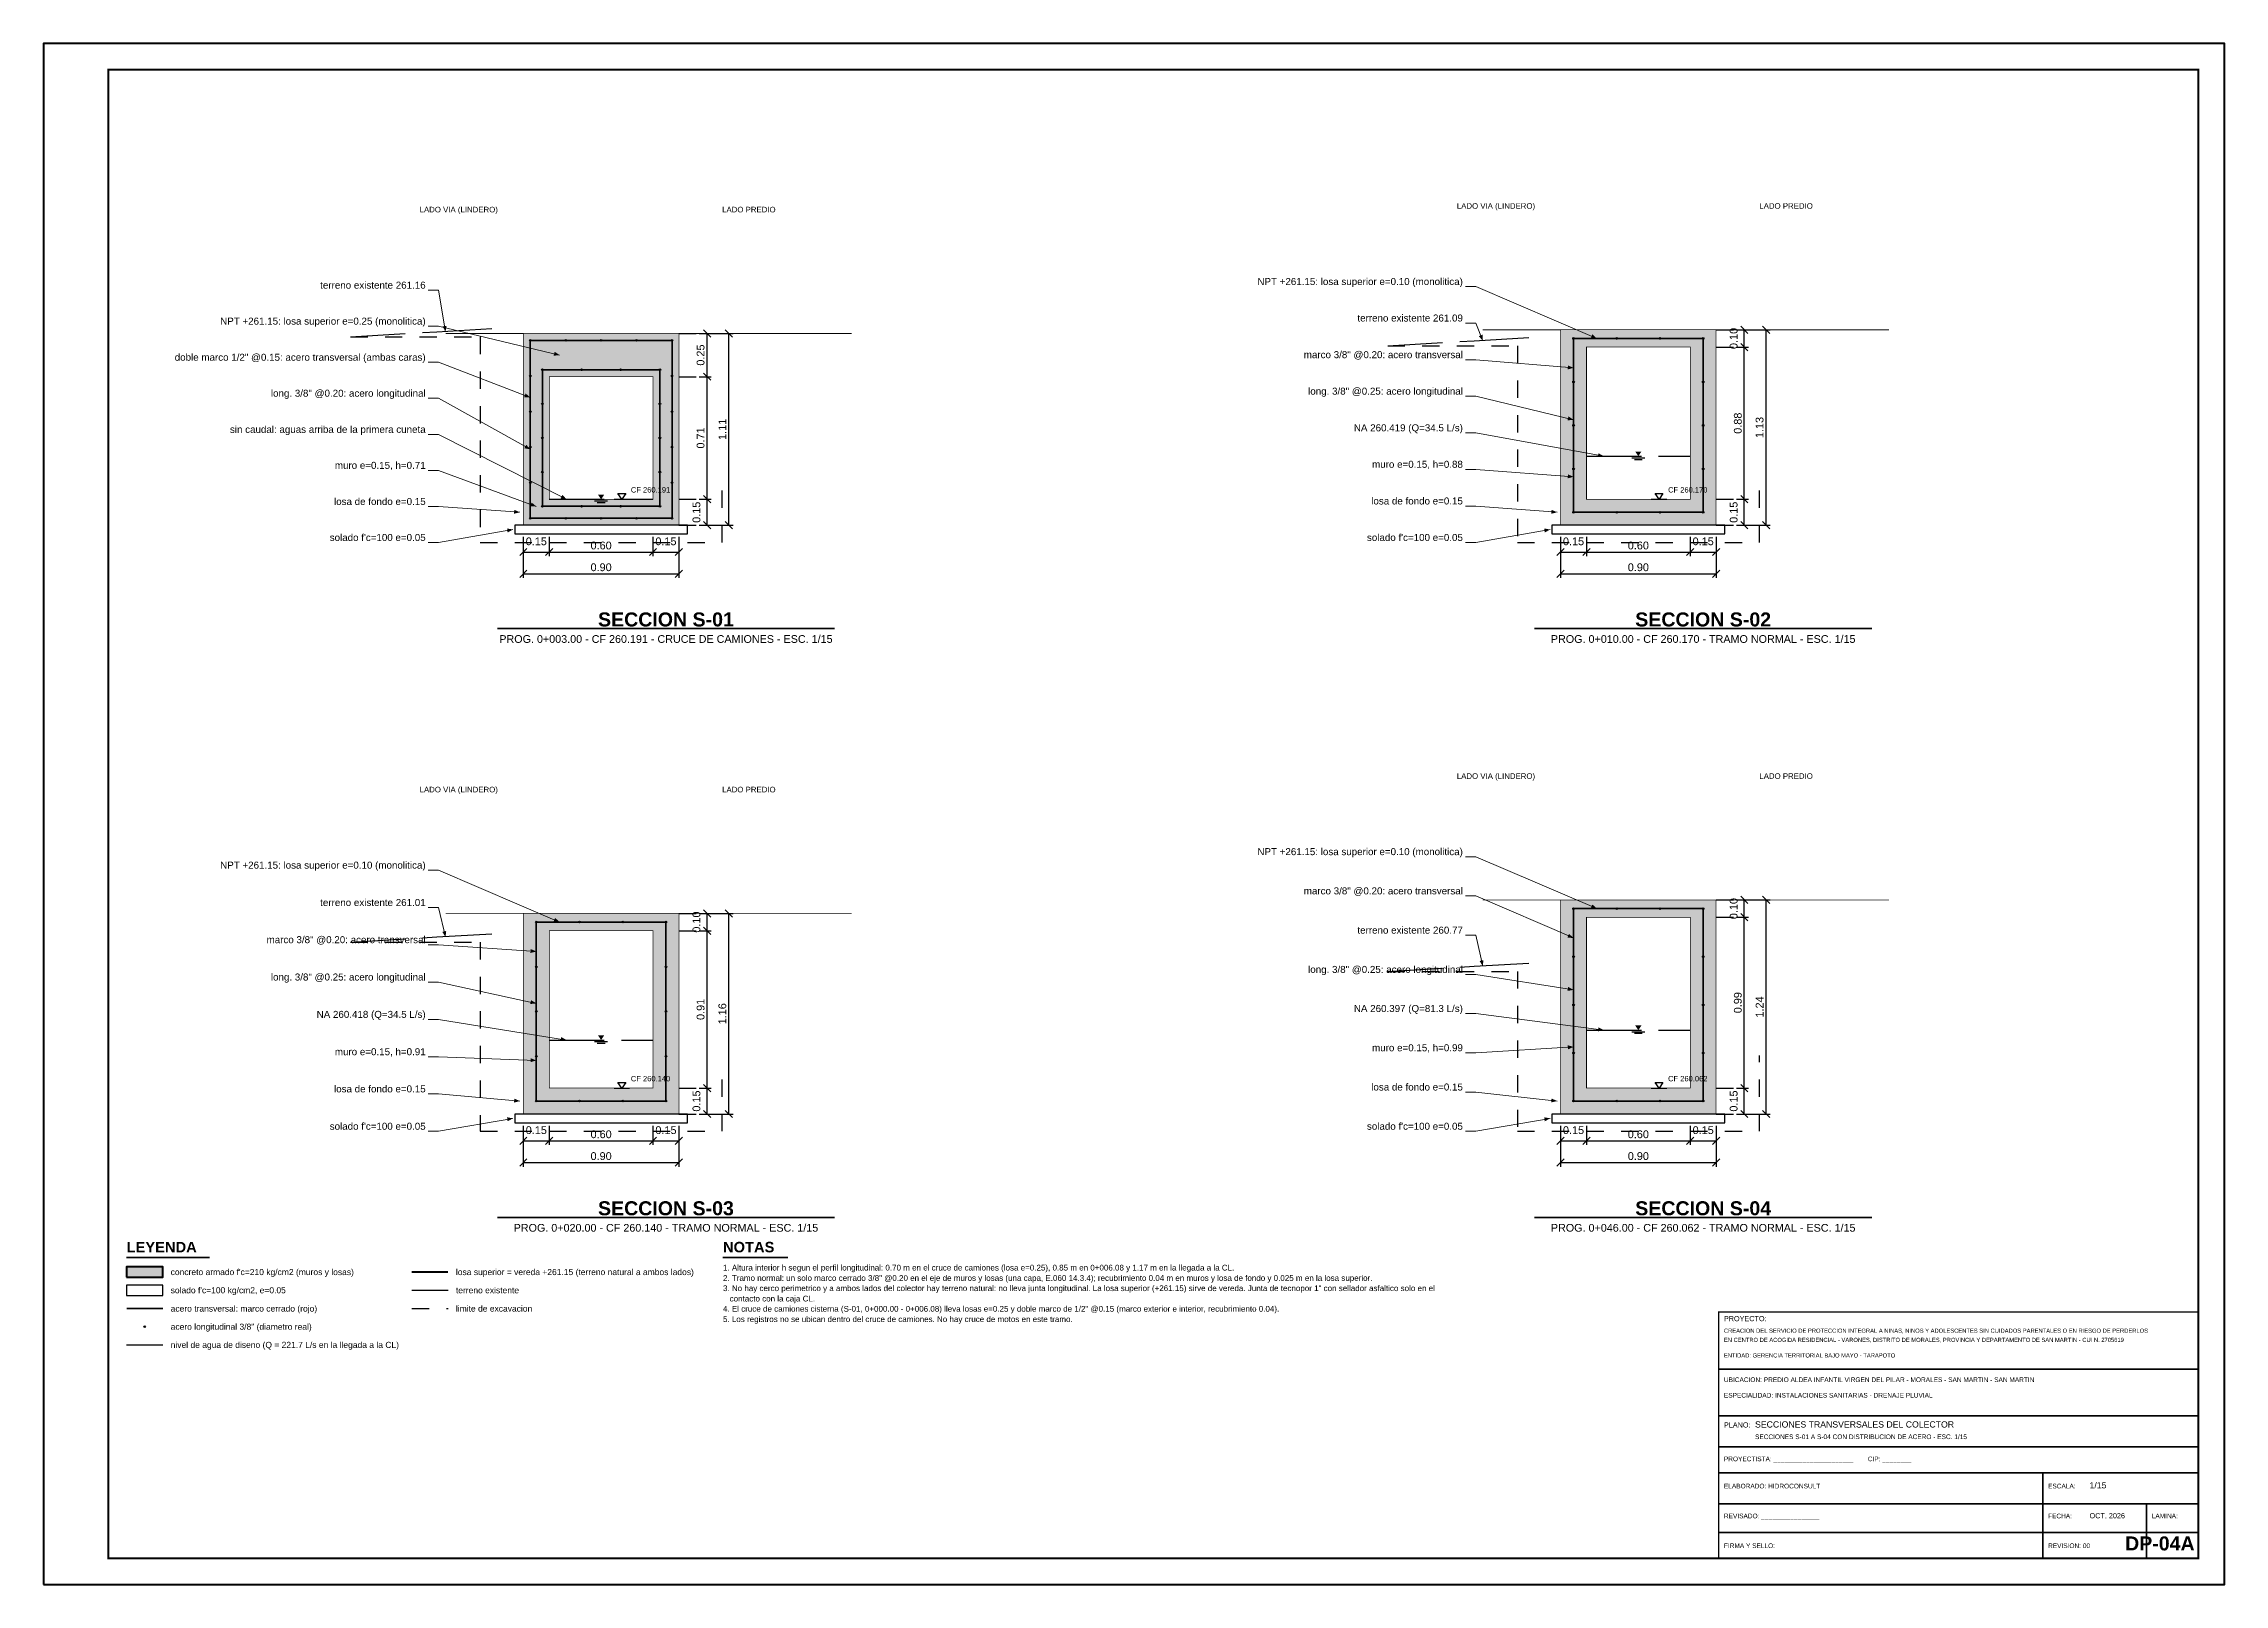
# Model space of a CAD drawing. Header units: metres. Extents: x 349122 to 349453, y 9281252 to 9281971.
# Drawn here: x 349142 to 349154.61, y 9281651.79 to 9281660.7 of the extents above; entities that cross this region are included whole.
import ezdxf
from ezdxf.enums import TextEntityAlignment as Align

# ---------------------------------------------------------------- set-up
doc = ezdxf.new("R2010")
doc.units = ezdxf.units.M
doc.header["$LTSCALE"] = 0.25
doc.linetypes.add('DASHED', pattern=[1.524, 1.27, -0.254])
doc.linetypes.add('HIDDEN', pattern=[0.375, 0.25, -0.125])
for name, color, linetype, lineweight in [('ACERO', 1, 'CONTINUOUS', 35), ('AGUA', 150, 'DASHED', 25), ('CONCRETO', 250, 'CONTINUOUS', 50), ('COTAS', 94, 'CONTINUOUS', 18), ('LLAMADAS', 30, 'CONTINUOUS', 18), ('MARCO', 7, 'CONTINUOUS', 50), ('ROTULO', 7, 'CONTINUOUS', 35), ('TERRENO', 7, 'CONTINUOUS', 30), ('TITULOS', 160, 'CONTINUOUS', 35)]:
    doc.layers.add(name, color=color, linetype=linetype, lineweight=lineweight)
for name, color, linetype in [('ACERO-PUNTOS', 5, 'CONTINUOUS'), ('AGUA-SIMBOLO', 150, 'CONTINUOUS'), ('EXCAVACION', 8, 'HIDDEN'), ('GUITARRA', 8, 'CONTINUOUS'), ('LEYENDA', 7, 'CONTINUOUS'), ('NIVELES', 7, 'CONTINUOUS'), ('ROTULO-TEXTO', 7, 'CONTINUOUS'), ('SOLADO', 8, 'CONTINUOUS'), ('TERRENO-EXISTENTE', 8, 'DASHED'), ('TEXTOS', 7, 'CONTINUOUS'), ('TEXTOS-NOTAS', 7, 'CONTINUOUS')]:
    doc.layers.add(name, color=color, linetype=linetype)
doc.layers.add('CONCRETO-ACHURADO', color=8, linetype='CONTINUOUS', true_color=0xe2e2e2)
doc.styles.get("Standard").update_dxf_attribs({"font": 'arial.ttf'})
doc.styles.add('TITULOS', font='arialbd.ttf')
doc.dimstyles.new('COT-15', dxfattribs={"dimscale": 0.015, "dimtxt": 3, "dimasz": 2.2, "dimexe": 1.6, "dimexo": 1.2, "dimgap": 1, "dimtad": 1, "dimzin": 0, "dimdsep": 46, "dimtxsty": 'Standard', "dimtsz": 1.4, "dimcen": 2.5, "dimclrd": 256, "dimclre": 256, "dimclrt": 7, "dimazin": 3, "dimtfac": 1, "dimtmove": 0, "dimatfit": 3})

msp = doc.modelspace()

# ---------------------------------------------------------------- texts
at = {"layer": 'LEYENDA'}
for s, p in [("concreto armado f'c=210 kg/cm2 (muros y losas)", (349142.735, 9281653.596)), ('losa superior = vereda +261.15 (terreno natural a ambos lados)', (349144.385, 9281653.596)), ("solado f'c=100 kg/cm2, e=0.05", (349142.735, 9281653.491)), ('acero transversal: marco cerrado (rojo)', (349142.735, 9281653.385)), ('terreno existente', (349144.385, 9281653.491)), ('limite de excavacion', (349144.385, 9281653.385)), ('acero longitudinal 3/8" (diametro real)', (349142.735, 9281653.28)), ('nivel de agua de diseno (Q = 221.7 L/s en la llegada a la CL)', (349142.735, 9281653.175))]:
    msp.add_text(s, height=0.0351, dxfattribs=at).set_placement(p, align=Align.MIDDLE_LEFT)
at = {"layer": 'NIVELES'}
for s, p in [('CF 260.191', (349145.397, 9281658.104)), ('CF 260.170', (349151.397, 9281658.104)), ('CF 260.140', (349145.397, 9281654.699)), ('CF 260.062', (349151.397, 9281654.699))]:
    msp.add_text(s, height=0.0312, dxfattribs=at).set_placement(p)
at = {"layer": 'ROTULO-TEXTO'}
for s, height, p in [('PROYECTO:', 0.03, (349151.72, 9281653.312)), ('CREACION DEL SERVICIO DE PROTECCION INTEGRAL A NINAS, NINOS Y ADOLESCENTES SIN CUIDADOS PARENTALES O EN RIESGO DE PERDERLOS', 0.024, (349151.72, 9281653.245)), ('EN CENTRO DE ACOGIDA RESIDENCIAL - VARONES, DISTRITO DE MORALES, PROVINCIA Y DEPARTAMENTO DE SAN MARTIN - CUI N. 2705619', 0.024, (349151.72, 9281653.192)), ('ENTIDAD: GERENCIA TERRITORIAL BAJO MAYO - TARAPOTO', 0.024, (349151.72, 9281653.102)), ('UBICACION: PREDIO ALDEA INFANTIL VIRGEN DEL PILAR - MORALES - SAN MARTIN - SAN MARTIN', 0.027, (349151.72, 9281652.96)), ('ESPECIALIDAD: INSTALACIONES SANITARIAS - DRENAJE PLUVIAL', 0.027, (349151.72, 9281652.87)), ('PLANO:', 0.03, (349151.72, 9281652.697)), ('SECCIONES TRANSVERSALES DEL COLECTOR', 0.036, (349151.9, 9281652.697)), ('SECCIONES S-01 A S-04 CON DISTRIBUCION DE ACERO - ESC. 1/15', 0.027, (349151.9, 9281652.63)), ('PROYECTISTA: ______________________        CIP: ________', 0.027, (349151.72, 9281652.502)), ('ELABORADO: HIDROCONSULT', 0.027, (349151.72, 9281652.345)), ('ESCALA:', 0.027, (349153.595, 9281652.345)), ('1/15', 0.036, (349153.835, 9281652.345)), ('REVISADO: ________________', 0.027, (349151.72, 9281652.172)), ('FECHA:', 0.027, (349153.595, 9281652.172)), ('OCT. 2026', 0.03, (349153.835, 9281652.172)), ('LAMINA:', 0.027, (349154.195, 9281652.172)), ('FIRMA Y SELLO:', 0.027, (349151.72, 9281652)), ('REVISION: 00', 0.027, (349153.595, 9281652))]:
    msp.add_text(s, height=height, dxfattribs=at).set_placement(p)
at = {"layer": 'TEXTOS'}
for s, p in [('LADO VIA (LINDERO)', (349144.175, 9281659.724)), ('LADO PREDIO', (349145.925, 9281659.724)), ('LADO VIA (LINDERO)', (349150.175, 9281659.745)), ('LADO PREDIO', (349151.925, 9281659.745)), ('LADO VIA (LINDERO)', (349150.175, 9281656.448)), ('LADO PREDIO', (349151.925, 9281656.448)), ('LADO VIA (LINDERO)', (349144.175, 9281656.37)), ('LADO PREDIO', (349145.925, 9281656.37))]:
    msp.add_text(s, height=0.0324, dxfattribs=at).set_placement(p)
for s, p in [('NPT +261.15: losa superior e=0.10 (monolitica)', (349150.21, 9281659.304)), ('terreno existente 261.16', (349144.21, 9281659.283)), ('NPT +261.15: losa superior e=0.25 (monolitica)', (349144.21, 9281659.075)), ('terreno existente 261.09', (349150.21, 9281659.093)), ('doble marco 1/2" @0.15: acero transversal (ambas caras)', (349144.21, 9281658.866)), ('marco 3/8" @0.20: acero transversal', (349150.21, 9281658.881)), ('long. 3/8" @0.20: acero longitudinal', (349144.21, 9281658.658)), ('long. 3/8" @0.25: acero longitudinal', (349150.21, 9281658.67)), ('sin caudal: aguas arriba de la primera cuneta', (349144.21, 9281658.449)), ('NA 260.419 (Q=34.5 L/s)', (349150.21, 9281658.458)), ('muro e=0.15, h=0.71', (349144.21, 9281658.241)), ('muro e=0.15, h=0.88', (349150.21, 9281658.247)), ('losa de fondo e=0.15', (349144.21, 9281658.032)), ('losa de fondo e=0.15', (349150.21, 9281658.035)), ("solado f'c=100 e=0.05", (349144.21, 9281657.824)), ("solado f'c=100 e=0.05", (349150.21, 9281657.824)), ('NPT +261.15: losa superior e=0.10 (monolitica)', (349150.21, 9281656.007)), ('NPT +261.15: losa superior e=0.10 (monolitica)', (349144.21, 9281655.929)), ('marco 3/8" @0.20: acero transversal', (349150.21, 9281655.78)), ('terreno existente 261.01', (349144.21, 9281655.713)), ('terreno existente 260.77', (349150.21, 9281655.553)), ('marco 3/8" @0.20: acero transversal', (349144.21, 9281655.498)), ('long. 3/8" @0.25: acero longitudinal', (349144.21, 9281655.282)), ('long. 3/8" @0.25: acero longitudinal', (349150.21, 9281655.326)), ('NA 260.418 (Q=34.5 L/s)', (349144.21, 9281655.066)), ('NA 260.397 (Q=81.3 L/s)', (349150.21, 9281655.1)), ('muro e=0.15, h=0.99', (349150.21, 9281654.873)), ('muro e=0.15, h=0.91', (349144.21, 9281654.85)), ('losa de fondo e=0.15', (349144.21, 9281654.635)), ('losa de fondo e=0.15', (349150.21, 9281654.646)), ("solado f'c=100 e=0.05", (349144.21, 9281654.419)), ("solado f'c=100 e=0.05", (349150.21, 9281654.419))]:
    msp.add_text(s, height=0.0405, dxfattribs=at).set_placement(p, align=Align.RIGHT)
for s, p in [('PROG. 0+003.00 - CF 260.191 - CRUCE DE CAMIONES - ESC. 1/15', (349145.6, 9281657.257)), ('PROG. 0+010.00 - CF 260.170 - TRAMO NORMAL - ESC. 1/15', (349151.6, 9281657.257)), ('PROG. 0+020.00 - CF 260.140 - TRAMO NORMAL - ESC. 1/15', (349145.6, 9281653.852)), ('PROG. 0+046.00 - CF 260.062 - TRAMO NORMAL - ESC. 1/15', (349151.6, 9281653.852))]:
    msp.add_text(s, height=0.04455, dxfattribs=at).set_placement(p, align=Align.MIDDLE_CENTER)
at = {"layer": 'TEXTOS-NOTAS'}
for s, p in [('2. Tramo normal: un solo marco cerrado 3/8" @0.20 en el eje de muros y losas (una capa, E.060 14.3.4); recubrimiento 0.04 m en muros y losa de fondo y 0.025 m en la losa superior.', (349145.93, 9281653.545)), ('1. Altura interior h segun el perfil longitudinal: 0.70 m en el cruce de camiones (losa e=0.25), 0.85 m en 0+006.08 y 1.17 m en la llegada a la CL.', (349145.93, 9281653.605)), ('4. El cruce de camiones cisterna (S-01, 0+000.00 - 0+006.08) lleva losas e=0.25 y doble marco de 1/2" @0.15 (marco exterior e interior, recubrimiento 0.04).', (349145.93, 9281653.367)), ('3. No hay cerco perimetrico y a ambos lados del colector hay terreno natural: no lleva junta longitudinal. La losa superior (+261.15) sirve de vereda. Junta de tecnopor 1" con sellador asfaltico solo en el', (349145.93, 9281653.486)), ('   contacto con la caja CL.', (349145.93, 9281653.426)), ('5. Los registros no se ubican dentro del cruce de camiones. No hay cruce de motos en este tramo.', (349145.93, 9281653.307))]:
    msp.add_text(s, height=0.03315, dxfattribs=at).set_placement(p)
at = {"layer": 'TITULOS', "style": 'TITULOS'}
for s, p in [('SECCION S-01', (349145.6, 9281657.37)), ('SECCION S-02', (349151.6, 9281657.37)), ('SECCION S-03', (349145.6, 9281653.965)), ('SECCION S-04', (349151.6, 9281653.965))]:
    msp.add_text(s, height=0.081, dxfattribs=at).set_placement(p, align=Align.MIDDLE_CENTER)
for s, p in [('LEYENDA', (349142.48, 9281653.71)), ('NOTAS', (349145.93, 9281653.71))]:
    msp.add_text(s, height=0.0608, dxfattribs=at).set_placement(p)
msp.add_text('DP-04A', height=0.081, dxfattribs=at).set_placement((349154.443, 9281651.962), align=Align.BOTTOM_RIGHT)

# ---------------------------------------------------------------- blocks, each defined once
blk = doc.blocks.new('ACERO-38')
at = {"layer": 'ACERO-PUNTOS'}
h = blk.add_hatch(color=5, dxfattribs=at)
h.dxf.hatch_style = 1
h.paths.add_polyline_path([(-0.00475, 0, 1), (0.00475, 0, 1)])
at = {"layer": 'ACERO-PUNTOS', "color": 5}
blk.add_circle((0, 0), 0.00475, dxfattribs=at)
blk = doc.blocks.new('SIMB-AGUA')
at = {"layer": 'AGUA-SIMBOLO'}
for p, q in [((-2.5, -0.6), (2.5, -0.6)), ((-1.5, -1.2), (1.5, -1.2))]:
    blk.add_line(p, q, dxfattribs=at)
blk.add_solid([(0, 0), (-1.2, 1.8), (1.2, 1.8)], dxfattribs=at)
blk = doc.blocks.new('SIMB-NIVEL')
at = {"layer": 'NIVELES'}
blk.add_line((-3, 0), (3, 0), dxfattribs=at)
blk.add_lwpolyline([(0, 0), (-1.5, 2.2), (1.5, 2.2)], close=True, dxfattribs=at)

# ---------------------------------------------------------------- dimensions: what is measured, and where the dimension line sits
at = {"layer": 'COTAS'}
for base, p1, p2 in [((349145.838, 9281658.774), (349145.775, 9281658.774), (349145.775, 9281659.024)), ((349145.964, 9281657.915), (349145.775, 9281657.915), (349145.775, 9281659.024)), ((349151.838, 9281658.945), (349151.775, 9281658.945), (349151.775, 9281659.045)), ((349151.838, 9281658.065), (349151.775, 9281658.065), (349151.775, 9281658.945)), ((349151.964, 9281657.915), (349151.775, 9281657.915), (349151.775, 9281659.045)), ((349145.838, 9281658.065), (349145.775, 9281658.065), (349145.775, 9281658.774)), ((349145.838, 9281657.915), (349145.775, 9281657.915), (349145.775, 9281658.065)), ((349151.838, 9281657.915), (349151.775, 9281657.915), (349151.775, 9281658.065)), ((349145.838, 9281655.57), (349145.775, 9281655.57), (349145.775, 9281655.67)), ((349145.964, 9281654.51), (349145.775, 9281654.51), (349145.775, 9281655.67)), ((349151.838, 9281655.648), (349151.775, 9281655.648), (349151.775, 9281655.748)), ((349151.964, 9281654.51), (349151.775, 9281654.51), (349151.775, 9281655.748)), ((349145.838, 9281654.66), (349145.775, 9281654.66), (349145.775, 9281655.57)), ((349151.838, 9281654.66), (349151.775, 9281654.66), (349151.775, 9281655.648)), ((349145.838, 9281654.51), (349145.775, 9281654.51), (349145.775, 9281654.66)), ((349151.838, 9281654.51), (349151.775, 9281654.51), (349151.775, 9281654.66))]:
    msp.add_linear_dim(base=base, p1=p1, p2=p2, angle=90, dimstyle='COT-15', dxfattribs=at).render()
for base, p1, p2 in [((349144.775, 9281657.76), (349144.775, 9281657.865), (349144.925, 9281657.865)), ((349144.775, 9281657.634), (349144.775, 9281657.865), (349145.675, 9281657.865)), ((349144.925, 9281657.76), (349144.925, 9281657.865), (349145.525, 9281657.865)), ((349145.525, 9281657.76), (349145.525, 9281657.865), (349145.675, 9281657.865)), ((349150.775, 9281657.76), (349150.775, 9281657.865), (349150.925, 9281657.865)), ((349150.775, 9281657.634), (349150.775, 9281657.865), (349151.675, 9281657.865)), ((349150.925, 9281657.76), (349150.925, 9281657.865), (349151.525, 9281657.865)), ((349151.525, 9281657.76), (349151.525, 9281657.865), (349151.675, 9281657.865)), ((349144.775, 9281654.355), (349144.775, 9281654.46), (349144.925, 9281654.46)), ((349144.775, 9281654.229), (349144.775, 9281654.46), (349145.675, 9281654.46)), ((349144.925, 9281654.355), (349144.925, 9281654.46), (349145.525, 9281654.46)), ((349145.525, 9281654.355), (349145.525, 9281654.46), (349145.675, 9281654.46)), ((349150.775, 9281654.355), (349150.775, 9281654.46), (349150.925, 9281654.46)), ((349150.775, 9281654.229), (349150.775, 9281654.46), (349151.675, 9281654.46)), ((349150.925, 9281654.355), (349150.925, 9281654.46), (349151.525, 9281654.46)), ((349151.525, 9281654.355), (349151.525, 9281654.46), (349151.675, 9281654.46))]:
    msp.add_linear_dim(base=base, p1=p1, p2=p2, dimstyle='COT-15', dxfattribs=at).render()

# ---------------------------------------------------------------- hatches: boundary and pattern name
at = {"layer": 'CONCRETO-ACHURADO', "true_color": 0xe2e2e2}
h = msp.add_hatch(color=7, dxfattribs=at)
h.dxf.hatch_style = 1
h.paths.add_polyline_path([(349144.775, 9281658.774), (349145.675, 9281658.774), (349145.675, 9281659.024), (349144.775, 9281659.024)])
h = msp.add_hatch(color=7, dxfattribs=at)
h.dxf.hatch_style = 1
h.paths.add_polyline_path([(349150.775, 9281658.945), (349151.675, 9281658.945), (349151.675, 9281659.045), (349150.775, 9281659.045)])
h = msp.add_hatch(color=7, dxfattribs=at)
h.dxf.hatch_style = 1
h.paths.add_polyline_path([(349150.775, 9281658.065), (349150.925, 9281658.065), (349150.925, 9281658.945), (349150.775, 9281658.945)])
h = msp.add_hatch(color=7, dxfattribs=at)
h.dxf.hatch_style = 1
h.paths.add_polyline_path([(349151.525, 9281658.065), (349151.675, 9281658.065), (349151.675, 9281658.945), (349151.525, 9281658.945)])
h = msp.add_hatch(color=7, dxfattribs=at)
h.dxf.hatch_style = 1
h.paths.add_polyline_path([(349144.775, 9281658.065), (349144.925, 9281658.065), (349144.925, 9281658.774), (349144.775, 9281658.774)])
h = msp.add_hatch(color=7, dxfattribs=at)
h.dxf.hatch_style = 1
h.paths.add_polyline_path([(349145.525, 9281658.065), (349145.675, 9281658.065), (349145.675, 9281658.774), (349145.525, 9281658.774)])
h = msp.add_hatch(color=7, dxfattribs=at)
h.dxf.hatch_style = 1
h.paths.add_polyline_path([(349144.775, 9281657.915), (349145.675, 9281657.915), (349145.675, 9281658.065), (349144.775, 9281658.065)])
h = msp.add_hatch(color=7, dxfattribs=at)
h.dxf.hatch_style = 1
h.paths.add_polyline_path([(349150.775, 9281657.915), (349151.675, 9281657.915), (349151.675, 9281658.065), (349150.775, 9281658.065)])
h = msp.add_hatch(color=7, dxfattribs=at)
h.dxf.hatch_style = 1
h.paths.add_polyline_path([(349144.775, 9281655.57), (349145.675, 9281655.57), (349145.675, 9281655.67), (349144.775, 9281655.67)])
h = msp.add_hatch(color=7, dxfattribs=at)
h.dxf.hatch_style = 1
h.paths.add_polyline_path([(349150.775, 9281655.648), (349151.675, 9281655.648), (349151.675, 9281655.748), (349150.775, 9281655.748)])
h = msp.add_hatch(color=7, dxfattribs=at)
h.dxf.hatch_style = 1
h.paths.add_polyline_path([(349144.775, 9281654.66), (349144.925, 9281654.66), (349144.925, 9281655.57), (349144.775, 9281655.57)])
h = msp.add_hatch(color=7, dxfattribs=at)
h.dxf.hatch_style = 1
h.paths.add_polyline_path([(349145.525, 9281654.66), (349145.675, 9281654.66), (349145.675, 9281655.57), (349145.525, 9281655.57)])
h = msp.add_hatch(color=7, dxfattribs=at)
h.dxf.hatch_style = 1
h.paths.add_polyline_path([(349150.775, 9281654.66), (349150.925, 9281654.66), (349150.925, 9281655.648), (349150.775, 9281655.648)])
h = msp.add_hatch(color=7, dxfattribs=at)
h.dxf.hatch_style = 1
h.paths.add_polyline_path([(349151.525, 9281654.66), (349151.675, 9281654.66), (349151.675, 9281655.648), (349151.525, 9281655.648)])
h = msp.add_hatch(color=7, dxfattribs=at)
h.dxf.hatch_style = 1
h.paths.add_polyline_path([(349144.775, 9281654.51), (349145.675, 9281654.51), (349145.675, 9281654.66), (349144.775, 9281654.66)])
h = msp.add_hatch(color=7, dxfattribs=at)
h.dxf.hatch_style = 1
h.paths.add_polyline_path([(349150.775, 9281654.51), (349151.675, 9281654.51), (349151.675, 9281654.66), (349150.775, 9281654.66)])
h = msp.add_hatch(color=7, dxfattribs=at)
h.dxf.hatch_style = 1
h.paths.add_polyline_path([(349142.48, 9281653.566), (349142.69, 9281653.566), (349142.69, 9281653.626), (349142.48, 9281653.626)])

# ---------------------------------------------------------------- linework, layer by layer
at = {"layer": 'ACERO'}
for points in [[(349144.815, 9281657.955), (349145.635, 9281657.955), (349145.635, 9281658.984), (349144.815, 9281658.984)], [(349150.85, 9281657.99), (349151.6, 9281657.99), (349151.6, 9281658.995), (349150.85, 9281658.995)], [(349144.885, 9281658.025), (349145.565, 9281658.025), (349145.565, 9281658.814), (349144.885, 9281658.814)], [(349150.85, 9281654.585), (349151.6, 9281654.585), (349151.6, 9281655.698), (349150.85, 9281655.698)], [(349144.85, 9281654.585), (349145.6, 9281654.585), (349145.6, 9281655.62), (349144.85, 9281655.62)]]:
    msp.add_lwpolyline(points, close=True, dxfattribs=at)
at = {"layer": 'ACERO', "const_width": 0.0105}
msp.add_lwpolyline([(349142.48, 9281653.385), (349142.69, 9281653.385)], dxfattribs=at)
at = {"layer": 'AGUA'}
for p, q in [((349150.925, 9281658.314), (349151.525, 9281658.314)), ((349144.925, 9281658.065), (349145.525, 9281658.065)), ((349144.925, 9281654.938), (349145.525, 9281654.938)), ((349150.925, 9281654.995), (349151.525, 9281654.995)), ((349142.48, 9281653.175), (349142.69, 9281653.175))]:
    msp.add_line(p, q, dxfattribs=at)
at = {"layer": 'CONCRETO', "const_width": 0.004}
for points in [[(349144.775, 9281657.915), (349145.675, 9281657.915), (349145.675, 9281659.024), (349144.775, 9281659.024)], [(349150.775, 9281657.915), (349151.675, 9281657.915), (349151.675, 9281659.045), (349150.775, 9281659.045)], [(349150.925, 9281658.065), (349151.525, 9281658.065), (349151.525, 9281658.945), (349150.925, 9281658.945)], [(349144.925, 9281658.065), (349145.525, 9281658.065), (349145.525, 9281658.774), (349144.925, 9281658.774)], [(349144.775, 9281654.51), (349145.675, 9281654.51), (349145.675, 9281655.67), (349144.775, 9281655.67)], [(349150.775, 9281654.51), (349151.675, 9281654.51), (349151.675, 9281655.748), (349150.775, 9281655.748)], [(349144.925, 9281654.66), (349145.525, 9281654.66), (349145.525, 9281655.57), (349144.925, 9281655.57)], [(349150.925, 9281654.66), (349151.525, 9281654.66), (349151.525, 9281655.648), (349150.925, 9281655.648)]]:
    msp.add_lwpolyline(points, close=True, dxfattribs=at)
at = {"layer": 'CONCRETO'}
msp.add_lwpolyline([(349142.48, 9281653.566), (349142.69, 9281653.566), (349142.69, 9281653.626), (349142.48, 9281653.626)], close=True, dxfattribs=at)
at = {"layer": 'EXCAVACION'}
msp.add_line((349144.13, 9281653.385), (349144.34, 9281653.385), dxfattribs=at)
for points in [[(349143.775, 9281659.004), (349144.525, 9281659.004), (349144.525, 9281657.815), (349145.925, 9281657.815), (349145.925, 9281658.124)], [(349149.775, 9281658.952), (349150.525, 9281658.952), (349150.525, 9281657.815), (349151.925, 9281657.815), (349151.925, 9281658.145)], [(349143.775, 9281655.504), (349144.525, 9281655.504), (349144.525, 9281654.41), (349145.925, 9281654.41), (349145.925, 9281654.77)], [(349149.775, 9281655.335), (349150.525, 9281655.335), (349150.525, 9281654.41), (349151.925, 9281654.41), (349151.925, 9281654.848)]]:
    msp.add_lwpolyline(points, dxfattribs=at)
at = {"layer": 'GUITARRA'}
for p, q in [((349145.675, 9281659.024), (349145.775, 9281659.024)), ((349151.675, 9281659.045), (349151.775, 9281659.045)), ((349151.675, 9281658.945), (349151.775, 9281658.945)), ((349145.675, 9281658.774), (349145.775, 9281658.774)), ((349145.675, 9281658.065), (349145.775, 9281658.065)), ((349151.675, 9281658.065), (349151.775, 9281658.065)), ((349145.675, 9281657.915), (349145.775, 9281657.915)), ((349151.675, 9281657.915), (349151.775, 9281657.915)), ((349145.675, 9281655.67), (349145.775, 9281655.67)), ((349151.675, 9281655.748), (349151.775, 9281655.748)), ((349145.675, 9281655.57), (349145.775, 9281655.57)), ((349151.675, 9281655.648), (349151.775, 9281655.648)), ((349145.675, 9281654.66), (349145.775, 9281654.66)), ((349151.675, 9281654.66), (349151.775, 9281654.66)), ((349145.675, 9281654.51), (349145.775, 9281654.51)), ((349151.675, 9281654.51), (349151.775, 9281654.51))]:
    msp.add_line(p, q, dxfattribs=at)
at = {"layer": 'LLAMADAS'}
for p, q in [((349144.225, 9281659.274), (349144.285, 9281659.274)), ((349144.285, 9281659.274), (349144.325, 9281659.034)), ((349150.225, 9281659.295), (349150.285, 9281659.295)), ((349150.285, 9281659.295), (349150.985, 9281658.995)), ((349150.225, 9281659.084), (349150.285, 9281659.084)), ((349150.285, 9281659.084), (349150.325, 9281658.982)), ((349144.225, 9281659.066), (349144.285, 9281659.066)), ((349144.285, 9281659.066), (349144.985, 9281658.899)), ((349144.225, 9281658.857), (349144.285, 9281658.857)), ((349144.285, 9281658.857), (349144.815, 9281658.654)), ((349150.225, 9281658.872), (349150.285, 9281658.872)), ((349150.285, 9281658.872), (349150.85, 9281658.825)), ((349144.225, 9281658.649), (349144.285, 9281658.649)), ((349144.285, 9281658.649), (349144.815, 9281658.354)), ((349150.225, 9281658.661), (349150.285, 9281658.661)), ((349150.285, 9281658.661), (349150.85, 9281658.525)), ((349150.225, 9281658.449), (349150.285, 9281658.449)), ((349150.285, 9281658.449), (349151.025, 9281658.314)), ((349144.225, 9281658.44), (349144.285, 9281658.44)), ((349144.285, 9281658.44), (349145.025, 9281658.065)), ((349144.225, 9281658.232), (349144.285, 9281658.232)), ((349144.285, 9281658.232), (349144.85, 9281658.024)), ((349150.225, 9281658.238), (349150.285, 9281658.238)), ((349150.285, 9281658.238), (349150.85, 9281658.195)), ((349144.225, 9281658.023), (349144.285, 9281658.023)), ((349144.285, 9281658.023), (349144.755, 9281657.99)), ((349150.225, 9281658.026), (349150.285, 9281658.026)), ((349150.285, 9281658.026), (349150.755, 9281657.99)), ((349144.225, 9281657.815), (349144.285, 9281657.815)), ((349144.285, 9281657.815), (349144.715, 9281657.89)), ((349150.225, 9281657.815), (349150.285, 9281657.815)), ((349150.285, 9281657.815), (349150.715, 9281657.89)), ((349150.225, 9281655.998), (349150.285, 9281655.998)), ((349150.285, 9281655.998), (349150.985, 9281655.698)), ((349144.225, 9281655.92), (349144.285, 9281655.92)), ((349144.285, 9281655.92), (349144.985, 9281655.62)), ((349144.225, 9281655.704), (349144.285, 9281655.704)), ((349144.285, 9281655.704), (349144.325, 9281655.534)), ((349150.225, 9281655.771), (349150.285, 9281655.771)), ((349150.285, 9281655.771), (349150.85, 9281655.528)), ((349150.225, 9281655.544), (349150.285, 9281655.544)), ((349150.285, 9281655.544), (349150.325, 9281655.365)), ((349144.225, 9281655.489), (349144.285, 9281655.489)), ((349144.285, 9281655.489), (349144.85, 9281655.45)), ((349150.225, 9281655.317), (349150.285, 9281655.317)), ((349150.285, 9281655.317), (349150.85, 9281655.228)), ((349144.225, 9281655.273), (349144.285, 9281655.273)), ((349144.285, 9281655.273), (349144.85, 9281655.15)), ((349144.225, 9281655.057), (349144.285, 9281655.057)), ((349144.285, 9281655.057), (349145.025, 9281654.938)), ((349150.225, 9281655.091), (349150.285, 9281655.091)), ((349150.285, 9281655.091), (349151.025, 9281654.995)), ((349144.225, 9281654.841), (349144.285, 9281654.841)), ((349144.285, 9281654.841), (349144.85, 9281654.82)), ((349150.225, 9281654.864), (349150.285, 9281654.864)), ((349150.285, 9281654.864), (349150.85, 9281654.898)), ((349144.225, 9281654.626), (349144.285, 9281654.626)), ((349144.285, 9281654.626), (349144.755, 9281654.585)), ((349150.225, 9281654.637), (349150.285, 9281654.637)), ((349150.285, 9281654.637), (349150.755, 9281654.585)), ((349144.225, 9281654.41), (349144.285, 9281654.41)), ((349144.285, 9281654.41), (349144.715, 9281654.485)), ((349150.225, 9281654.41), (349150.285, 9281654.41)), ((349150.285, 9281654.41), (349150.715, 9281654.485))]:
    msp.add_line(p, q, dxfattribs=at)
for points in [[(349144.325, 9281659.034), (349144.331, 9281659.068), (349144.308, 9281659.065)], [(349150.325, 9281658.982), (349150.324, 9281659.017), (349150.302, 9281659.008)], [(349150.985, 9281658.995), (349150.959, 9281659.019), (349150.95, 9281658.997)], [(349144.985, 9281658.899), (349144.956, 9281658.918), (349144.95, 9281658.895)], [(349150.85, 9281658.825), (349150.818, 9281658.839), (349150.816, 9281658.816)], [(349144.815, 9281658.654), (349144.788, 9281658.677), (349144.78, 9281658.655)], [(349150.85, 9281658.525), (349150.821, 9281658.544), (349150.815, 9281658.521)], [(349144.815, 9281658.354), (349144.792, 9281658.38), (349144.781, 9281658.36)], [(349151.025, 9281658.314), (349150.995, 9281658.331), (349150.99, 9281658.309)], [(349150.85, 9281658.195), (349150.818, 9281658.209), (349150.816, 9281658.186)], [(349145.025, 9281658.065), (349145.001, 9281658.09), (349144.99, 9281658.07)], [(349144.755, 9281657.99), (349144.723, 9281658.004), (349144.721, 9281657.981)], [(349144.85, 9281658.024), (349144.823, 9281658.046), (349144.815, 9281658.025)], [(349150.755, 9281657.99), (349150.723, 9281658.004), (349150.721, 9281657.981)], [(349144.715, 9281657.89), (349144.681, 9281657.896), (349144.684, 9281657.873)], [(349150.715, 9281657.89), (349150.681, 9281657.896), (349150.684, 9281657.873)], [(349150.985, 9281655.698), (349150.959, 9281655.722), (349150.95, 9281655.7)], [(349144.325, 9281655.534), (349144.329, 9281655.569), (349144.306, 9281655.563)], [(349144.985, 9281655.62), (349144.959, 9281655.644), (349144.95, 9281655.622)], [(349150.85, 9281655.528), (349150.824, 9281655.552), (349150.815, 9281655.53)], [(349144.85, 9281655.45), (349144.818, 9281655.464), (349144.816, 9281655.441)], [(349150.325, 9281655.365), (349150.329, 9281655.4), (349150.307, 9281655.395)], [(349144.85, 9281655.15), (349144.82, 9281655.168), (349144.815, 9281655.146)], [(349150.85, 9281655.228), (349150.819, 9281655.245), (349150.816, 9281655.222)], [(349145.025, 9281654.938), (349144.994, 9281654.955), (349144.991, 9281654.932)], [(349151.025, 9281654.995), (349150.994, 9281655.011), (349150.991, 9281654.988)], [(349144.85, 9281654.82), (349144.817, 9281654.833), (349144.817, 9281654.81)], [(349150.85, 9281654.898), (349150.816, 9281654.908), (349150.818, 9281654.884)], [(349144.755, 9281654.585), (349144.723, 9281654.599), (349144.721, 9281654.576)], [(349150.755, 9281654.585), (349150.723, 9281654.6), (349150.721, 9281654.577)], [(349144.715, 9281654.485), (349144.681, 9281654.491), (349144.684, 9281654.468)], [(349150.715, 9281654.485), (349150.681, 9281654.491), (349150.684, 9281654.468)]]:
    msp.add_solid(points, dxfattribs=at)
at = {"layer": 'MARCO'}
msp.add_lwpolyline([(349142, 9281651.79), (349154.615, 9281651.79), (349154.615, 9281660.7), (349142, 9281660.7)], close=True, dxfattribs=at)
at = {"layer": 'MARCO', "const_width": 0.012}
msp.add_lwpolyline([(349142.375, 9281651.94), (349154.465, 9281651.94), (349154.465, 9281660.55), (349142.375, 9281660.55)], close=True, dxfattribs=at)
at = {"layer": 'ROTULO'}
for p, q in [((349151.69, 9281653.035), (349154.465, 9281653.035)), ((349151.69, 9281652.765), (349154.465, 9281652.765)), ((349151.69, 9281652.585), (349154.465, 9281652.585)), ((349151.69, 9281652.435), (349154.465, 9281652.435)), ((349153.565, 9281652.435), (349153.565, 9281651.94)), ((349151.69, 9281652.255), (349154.465, 9281652.255)), ((349154.165, 9281652.255), (349154.165, 9281651.94)), ((349151.69, 9281652.09), (349154.465, 9281652.09))]:
    msp.add_line(p, q, dxfattribs=at)
at = {"layer": 'ROTULO', "const_width": 0.0075}
msp.add_lwpolyline([(349151.69, 9281651.94), (349154.465, 9281651.94), (349154.465, 9281653.365), (349151.69, 9281653.365)], close=True, dxfattribs=at)
at = {"layer": 'SOLADO'}
for points in [[(349144.725, 9281657.865), (349145.725, 9281657.865), (349145.725, 9281657.915), (349144.725, 9281657.915)], [(349150.725, 9281657.865), (349151.725, 9281657.865), (349151.725, 9281657.915), (349150.725, 9281657.915)], [(349144.725, 9281654.46), (349145.725, 9281654.46), (349145.725, 9281654.51), (349144.725, 9281654.51)], [(349150.725, 9281654.46), (349151.725, 9281654.46), (349151.725, 9281654.51), (349150.725, 9281654.51)], [(349142.48, 9281653.461), (349142.69, 9281653.461), (349142.69, 9281653.521), (349142.48, 9281653.521)]]:
    msp.add_lwpolyline(points, close=True, dxfattribs=at)
at = {"layer": 'TERRENO'}
for points, const_width in [([(349144.325, 9281659.024), (349144.775, 9281659.024)], 0.0045), ([(349145.675, 9281659.024), (349146.675, 9281659.024)], 0.0045), ([(349150.325, 9281659.045), (349150.775, 9281659.045)], 0.0045), ([(349151.675, 9281659.045), (349152.675, 9281659.045)], 0.0045), ([(349144.325, 9281655.67), (349144.775, 9281655.67)], 0.0045), ([(349145.675, 9281655.67), (349146.675, 9281655.67)], 0.0045), ([(349150.325, 9281655.748), (349150.775, 9281655.748)], 0.0045), ([(349151.675, 9281655.748), (349152.675, 9281655.748)], 0.0045), ([(349144.13, 9281653.596), (349144.34, 9281653.596)], 0.0105)]:
    msp.add_lwpolyline(points, dxfattribs=dict(at, const_width=const_width))
at = {"layer": 'TERRENO-EXISTENTE'}
msp.add_line((349144.13, 9281653.491), (349144.34, 9281653.491), dxfattribs=at)
for points in [[(349143.775, 9281659.004), (349144.275, 9281659.034), (349144.625, 9281659.054)], [(349149.775, 9281658.952), (349150.275, 9281658.982), (349150.625, 9281659.002)], [(349143.775, 9281655.504), (349144.275, 9281655.534), (349144.625, 9281655.554)], [(349149.775, 9281655.335), (349150.275, 9281655.365), (349150.625, 9281655.385)]]:
    msp.add_lwpolyline(points, dxfattribs=at)
at = {"layer": 'TITULOS'}
for p, q in [((349144.625, 9281657.317), (349146.575, 9281657.317)), ((349150.625, 9281657.317), (349152.575, 9281657.317)), ((349144.625, 9281653.912), (349146.575, 9281653.912)), ((349150.625, 9281653.912), (349152.575, 9281653.912)), ((349142.48, 9281653.68), (349142.96, 9281653.68)), ((349145.93, 9281653.68), (349146.305, 9281653.68))]:
    msp.add_line(p, q, dxfattribs=at)

# ---------------------------------------------------------------- block references
for p in [(349144.815, 9281658.984), (349145.02, 9281658.984), (349145.225, 9281658.984), (349145.43, 9281658.984), (349145.635, 9281658.984), (349150.85, 9281658.995), (349151.1, 9281658.995), (349151.35, 9281658.995), (349151.6, 9281658.995), (349144.815, 9281658.778), (349144.885, 9281658.814), (349145.112, 9281658.814), (349145.338, 9281658.814), (349145.565, 9281658.814), (349145.635, 9281658.778), (349150.85, 9281658.744), (349151.6, 9281658.744), (349144.815, 9281658.572), (349144.885, 9281658.617), (349145.565, 9281658.617), (349145.635, 9281658.572), (349150.85, 9281658.492), (349151.6, 9281658.492), (349144.815, 9281658.367), (349144.885, 9281658.42), (349145.565, 9281658.42), (349145.635, 9281658.367), (349144.885, 9281658.222), (349145.565, 9281658.222), (349150.85, 9281658.241), (349151.6, 9281658.241), (349144.815, 9281658.161), (349145.635, 9281658.161), (349144.815, 9281657.955), (349144.885, 9281658.025), (349145.02, 9281657.955), (349145.112, 9281658.025), (349145.225, 9281657.955), (349145.338, 9281658.025), (349145.43, 9281657.955), (349145.565, 9281658.025), (349145.635, 9281657.955), (349150.85, 9281657.99), (349151.1, 9281657.99), (349151.35, 9281657.99), (349151.6, 9281657.99), (349150.85, 9281655.698), (349151.1, 9281655.698), (349151.35, 9281655.698), (349151.6, 9281655.698), (349144.85, 9281655.62), (349145.1, 9281655.62), (349145.35, 9281655.62), (349145.6, 9281655.62), (349150.85, 9281655.42), (349151.6, 9281655.42), (349144.85, 9281655.361), (349145.6, 9281655.361), (349144.85, 9281655.103), (349145.6, 9281655.103), (349150.85, 9281655.141), (349151.6, 9281655.141), (349144.85, 9281654.844), (349145.6, 9281654.844), (349150.85, 9281654.863), (349151.6, 9281654.863), (349144.85, 9281654.585), (349145.1, 9281654.585), (349145.35, 9281654.585), (349145.6, 9281654.585), (349150.85, 9281654.585), (349151.1, 9281654.585), (349151.35, 9281654.585), (349151.6, 9281654.585)]:
    msp.add_blockref('ACERO-38', p)
at = {"xscale": 0.015, "yscale": 0.015}
for p in [(349151.225, 9281658.314), (349145.225, 9281658.065), (349145.225, 9281654.938), (349151.225, 9281654.995)]:
    msp.add_blockref('SIMB-AGUA', p, dxfattribs=at)
at = {"layer": 'ACERO-PUNTOS'}
msp.add_blockref('ACERO-38', (349142.585, 9281653.28), dxfattribs=at)
at = {"layer": 'NIVELES', "xscale": 0.015, "yscale": 0.015}
for p in [(349145.345, 9281658.065), (349151.345, 9281658.065), (349145.345, 9281654.66), (349151.345, 9281654.66)]:
    msp.add_blockref('SIMB-NIVEL', p, dxfattribs=at)

msp.set_redraw_order([(e.dxf.handle, doc.entitydb.next_handle()) for e in msp.query("TEXT MTEXT ATTDEF DIMENSION ARC_DIMENSION")])  # texts and dimensions are drawn at this point

doc.saveas('drawing.dxf')
